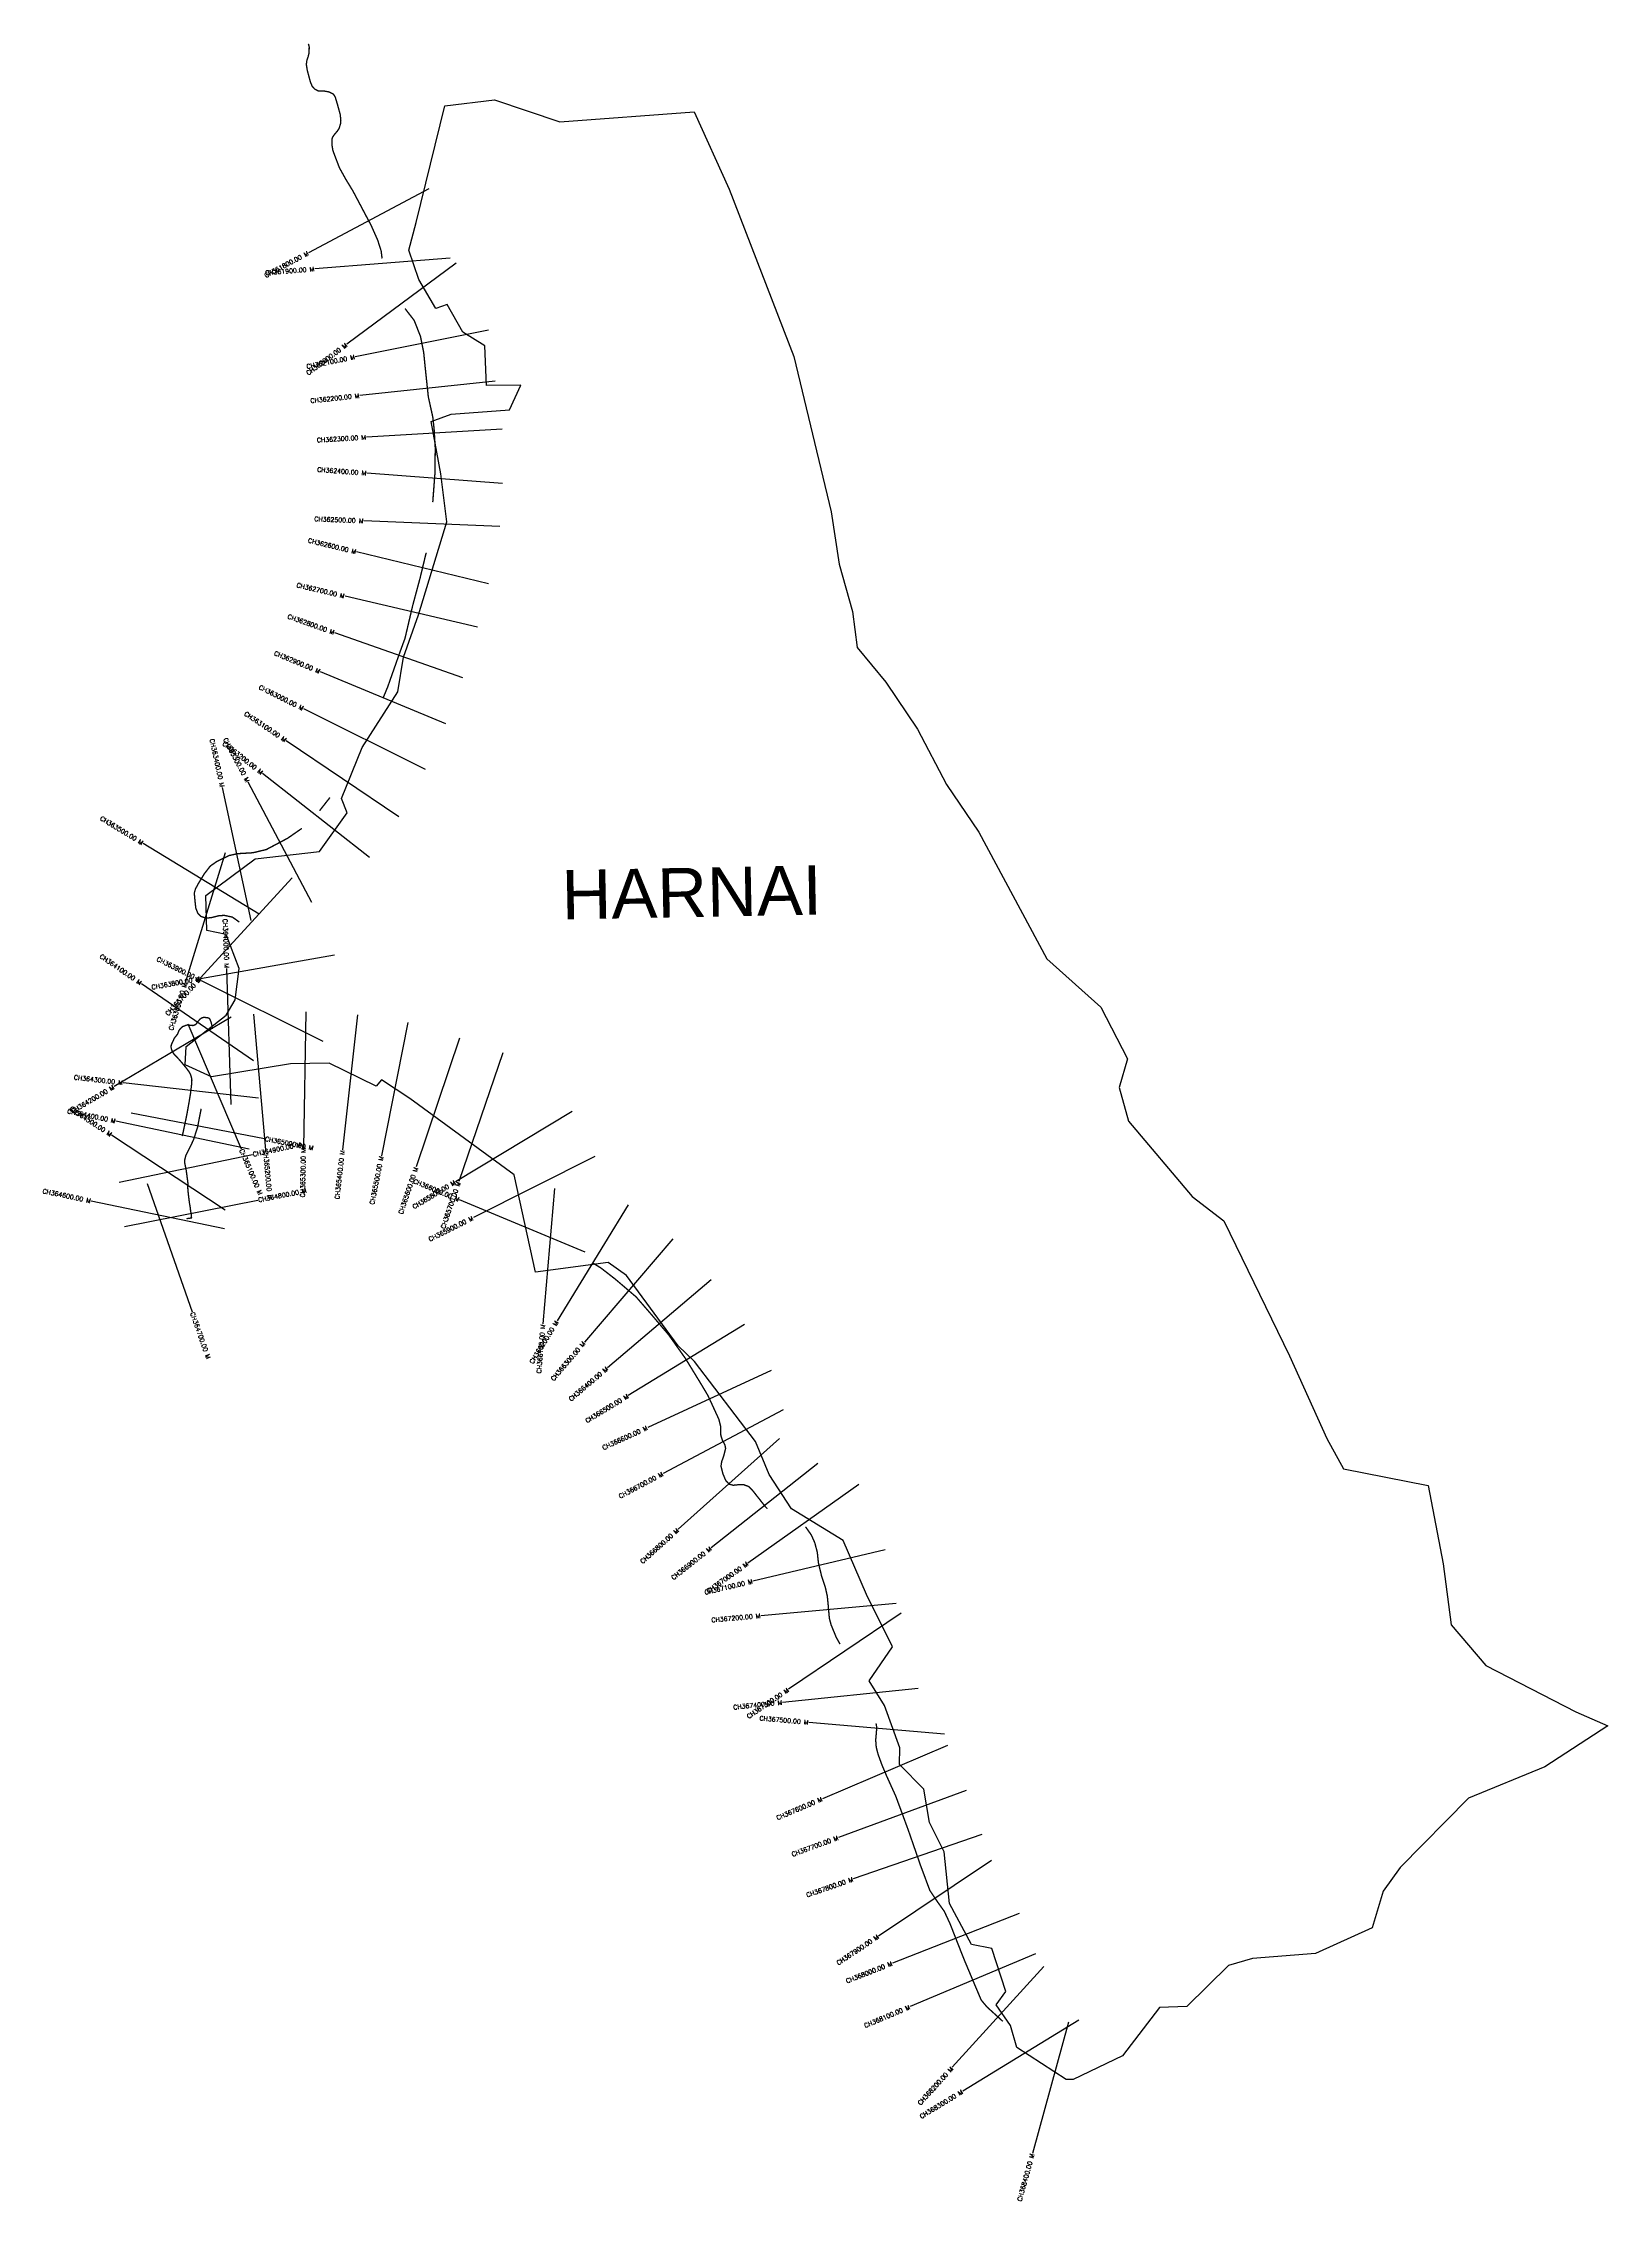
# Model space of a CAD drawing. Header units: metres. Extents: x 297192 to 300643, y 1967922 to 1972680.
import ezdxf
from ezdxf.enums import TextEntityAlignment as Align

# ---------------------------------------------------------------- set-up
doc = ezdxf.new("R2010")
doc.units = ezdxf.units.M
doc.header["$MEASUREMENT"] = 0
for name, color, linetype in [('ARTIFICIALLY PROTECTED', 4, 'Continuous'), ('CS', 134, 'Continuous'), ('CSMark', 6, 'Continuous'), ('VILLAGE BOUNDRY', 10, 'Continuous'), ('VILLAGE NAME', 250, 'Continuous')]:
    doc.layers.add(name, color=color, linetype=linetype)
doc.styles.get("Standard").update_dxf_attribs({"font": 'simplex.shx'})

msp = doc.modelspace()

# ---------------------------------------------------------------- linework, layer by layer
at = {"layer": 'ARTIFICIALLY PROTECTED', "flags": 128}
msp.add_lwpolyline([(297776.8, 1972678.4, 3, 3, 0), (297778.5, 1972671.9, 3, 3, 0), (297778.3, 1972658.8, 3, 3, 0), (297776.3, 1972650.3, 3, 3, 0), (297773.4, 1972642.1, 3, 3, 0), (297772.2, 1972632.7, 3, 3, 0), (297774.2, 1972620.3, 3, 3, 0), (297781.1, 1972594.3, 3, 3, 0), (297785.3, 1972584.4, 3, 3, 0), (297790.9, 1972578.4, 3, 3, 0), (297798.4, 1972574.5, 3, 3, 0), (297812.4, 1972574.1, 3, 3, 0), (297815.2, 1972573.6, 3, 3, 0), (297822.2, 1972572.3, 3, 3, 0), (297832.1, 1972567.3, 3, 3, 0), (297835.9, 1972561.1, 3, 3, 0), (297840.8, 1972544.8, 3, 3, 0), (297847, 1972522.2, 3, 3, 0), (297848.3, 1972509.3, 3, 3, 0), (297847.7, 1972502.7, 3, 3, 0), (297844.5, 1972491.9, 3, 3, 0), (297840.6, 1972486, 3, 3, 0), (297832.4, 1972476.2, 3, 3, 0), (297829.5, 1972471.3, 3, 3, 0), (297828.6, 1972467.2, 3, 3, 0), (297828.5, 1972456.8, 3, 3, 0), (297830.7, 1972443.2, 3, 3, 0), (297845, 1972405.3, 3, 3, 0), (297859.4, 1972379.4, 3, 3, 0), (297874.6, 1972354.5, 3, 3, 0), (297915.1, 1972278, 3, 3, 0), (297929.7, 1972245.1, 3, 3, 0), (297937.2, 1972221.5, 3, 3, 0), (297939.3, 1972205, 0, 0, 0)], format="xyseb", dxfattribs=at)
at = {"layer": 'ARTIFICIALLY PROTECTED', "const_width": 3, "flags": 128}
for points in [[(297990, 1972094.6), (297994.4, 1972088.7), (298010, 1972068.5), (298023.8, 1972033.6), (298031, 1971997.9), (298034.5, 1971963.2), (298041.2, 1971900), (298051.1, 1971855.2), (298054, 1971828.6), (298056.5, 1971787), (298055.8, 1971730.5), (298051.1, 1971669.1), (298051, 1971667.6)], [(298036.7, 1971556.2), (298034.9, 1971549.6), (298023.1, 1971500.4), (298006.7, 1971439.5), (297989.8, 1971367.4), (297979.2, 1971338.5), (297951.5, 1971259.9), (297942.1, 1971237.2)], [(297824.2, 1971016.4), (297823.7, 1971015.6), (297801.4, 1970987.2)], [(297762.3, 1970948.2), (297731, 1970926.5), (297683.8, 1970901.5), (297656.1, 1970894.9), (297654.5, 1970894.5), (297621.1, 1970892.5), (297602.1, 1970888.4), (297575.3, 1970875.6), (297560.2, 1970865), (297546.8, 1970847.5), (297534.2, 1970826.8), (297527.7, 1970814.8), (297525.1, 1970805.6), (297526.5, 1970789.5), (297528.5, 1970771.9), (297533.1, 1970760.6), (297539.6, 1970754), (297552.1, 1970750.2), (297563.5, 1970751.7), (297579.7, 1970755.6), (297591.1, 1970756.4), (297609, 1970752.6), (297621, 1970744.1), (297624.3, 1970741.4)], [(297565, 1970506), (297564.3, 1970511.7), (297562.3, 1970520), (297559.7, 1970527.2), (297558.1, 1970529.2), (297554.6, 1970530.7), (297548.3, 1970531.3), (297545.7, 1970531.6), (297541.4, 1970530.2), (297538.1, 1970527.8), (297532.7, 1970522), (297529.4, 1970517.1), (297526.5, 1970514.9), (297522.5, 1970513.5), (297517.4, 1970513.7), (297513.8, 1970514.4), (297511.2, 1970514.7), (297507.9, 1970514.2), (297499.7, 1970511.3), (297496.7, 1970508.9), (297491.8, 1970503.3), (297489.5, 1970497.9), (297488.3, 1970494.8), (297486.1, 1970491.8), (297483.7, 1970489.1), (297481.1, 1970485.5), (297479.2, 1970481.4), (297475.2, 1970472.7), (297474.1, 1970469.5), (297473.9, 1970465.8), (297474.4, 1970462.6), (297476.3, 1970457.2), (297480, 1970450.9), (297491.5, 1970438.7), (297498.8, 1970430.2), (297507.1, 1970420.2), (297514.5, 1970410.1), (297517, 1970404.6), (297518.7, 1970399.6), (297519.7, 1970393.3), (297519.3, 1970385.5), (297517.1, 1970366), (297513.8, 1970345.7), (297508.3, 1970315.2), (297498.8, 1970270.3), (297498.6, 1970269.8)], [(297507.9, 1970087.5), (297512.2, 1970088.2), (297518.7, 1970089), (297519, 1970089.4), (297518.2, 1970098.2), (297516.8, 1970105.7), (297516.5, 1970109.5), (297515.8, 1970113.8), (297514.2, 1970123.3), (297511.2, 1970148.1), (297510.7, 1970155.9), (297511.1, 1970165.4), (297509.3, 1970179.1), (297507.2, 1970194.7), (297504.2, 1970209.1), (297504.1, 1970217.2), (297506.4, 1970226.9), (297514.1, 1970242), (297523.3, 1970261.2), (297532.3, 1970289.3), (297539.1, 1970324.2), (297540.2, 1970329.9)], [(298404.4, 1969989.5), (298421.7, 1969978.9), (298453.3, 1969954.4), (298499.6, 1969914.9), (298536, 1969872.9), (298571.5, 1969831.1), (298608.5, 1969778.9), (298644.7, 1969719.7), (298658.3, 1969696.7), (298682.1, 1969644.9), (298685.8, 1969629.9), (298685.7, 1969621.1), (298686.4, 1969609.4), (298689.9, 1969598.8), (298695.5, 1969588.2), (298696.9, 1969581), (298692.7, 1969564.1), (298688.2, 1969551.7), (298686.7, 1969541.8), (298690.8, 1969525.3), (298696.9, 1969510.6), (298704.5, 1969502.1), (298713.8, 1969499.6), (298725.8, 1969500.9), (298736.6, 1969500.9), (298747.4, 1969497), (298754.9, 1969490), (298784.8, 1969452.1), (298789, 1969447.9)], [(298873.1, 1969408.1), (298875.7, 1969404.4), (298885.7, 1969390.3), (298893.4, 1969373.3), (298899, 1969352.3), (298901.6, 1969328.3), (298908.4, 1969300), (298916.5, 1969275.8), (298921.1, 1969255.2), (298923.1, 1969235.3), (298925.7, 1969206), (298929.6, 1969191.6), (298940.9, 1969164.1), (298949.2, 1969149.3)], [(299028.2, 1968974.3), (299028.8, 1968973.5), (299030.3, 1968965.1), (299027.9, 1968937.7), (299029.1, 1968921.9), (299033.3, 1968905.8), (299041.8, 1968882.6), (299052.2, 1968858), (299071.8, 1968814.8), (299079.8, 1968793.3), (299099.9, 1968738.7), (299122.2, 1968674.5), (299126.6, 1968661.7), (299147.3, 1968606.1), (299162.7, 1968583.1), (299179.2, 1968559.9), (299191.8, 1968532.8), (299222.3, 1968455.2), (299249, 1968391.6), (299260.7, 1968364.2), (299273.1, 1968349.3), (299300.7, 1968324.3), (299308.2, 1968317.3)]]:
    msp.add_lwpolyline(points, dxfattribs=at)
at = {"layer": 'CS'}
for p, q in [((298042.3, 1972358.3), (297777.3, 1972217.7)), ((298089.7, 1972205.5), (297790.7, 1972182)), ((298102.5, 1972194.7), (297861.5, 1972016)), ((298174.1, 1972047.3), (297880, 1971988.1)), ((298188.4, 1971934.5), (297890.1, 1971902.6)), ((298204.2, 1971828.9), (297904.8, 1971810.9)), ((298204.5, 1971708.6), (297905.4, 1971731.4)), ((298199, 1971614.1), (297899.2, 1971626.3)), ((298174.3, 1971487.6), (297882.6, 1971557.9)), ((298149.5, 1971391.7), (297857.5, 1971460.1)), ((298117.6, 1971280), (297834.7, 1971379.8)), ((298080.2, 1971178.6), (297803.1, 1971293.6)), ((298035, 1971078), (297766.4, 1971211.8)), ((297976.5, 1970974), (297727.6, 1971141.5)), ((297784.1, 1970784.9), (297644, 1971050.2)), ((297911.4, 1970884.3), (297675.3, 1971069.5)), ((297650.7, 1970745.4), (297587.2, 1971038.6)), ((297668.4, 1970758.7), (297412.2, 1970914.8)), ((297592.9, 1970894.6), (297505.1, 1970607.7)), ((297740.8, 1970839), (297537.9, 1970617.9)), ((297834.2, 1970668.7), (297538.7, 1970616.8)), ((297606.4, 1970339.6), (297596.7, 1970639.5)), ((297655.5, 1970435.8), (297408.3, 1970605.7)), ((297809.3, 1970477.9), (297541, 1970612.1)), ((297606.3, 1970532), (297348.2, 1970379.1)), ((297655.4, 1970538.5), (297682.2, 1970239.7)), ((297771.2, 1970544), (297765.8, 1970244)), ((297884.7, 1970537.4), (297851.8, 1970239.3)), ((297996.1, 1970520.4), (297937.9, 1970226.1)), ((297510.8, 1970517.5), (297628.4, 1970241.5)), ((298110.3, 1970485.9), (298014.6, 1970201.6)), ((298205.7, 1970453.4), (298108.6, 1970169.6)), ((297666.6, 1970353), (297368.5, 1970387)), ((297646, 1970241), (297352.3, 1970302.5)), ((297385.7, 1970321.2), (297680.2, 1970264)), ((298358.3, 1970323.8), (298101.2, 1970169.1)), ((297593.2, 1970106.5), (297342.7, 1970271.6)), ((297359.5, 1970167.9), (297653.2, 1970229.1)), ((298408.8, 1970224.4), (298140.5, 1970090.1)), ((297420.8, 1970164.9), (297520.3, 1969881.9)), ((298319.3, 1970154.4), (298294.1, 1969855.4)), ((297591.5, 1970064.8), (297297.8, 1970126.4)), ((297370.8, 1970070.4), (297665.2, 1970128.4)), ((298386.9, 1970013.5), (298110, 1970128.9)), ((298482.1, 1970117.9), (298325.2, 1969862.1)), ((298580.3, 1970043.2), (298385.4, 1969815.2)), ((298664.7, 1969953), (298436.2, 1969758.6)), ((298738.4, 1969854.1), (298482.3, 1969697.7)), ((298797.7, 1969752.6), (298525.1, 1969627.3)), ((298824, 1969666.1), (298558.9, 1969525.7)), ((298815.5, 1969603), (298592.2, 1969402.6)), ((298900.4, 1969547.8), (298664.9, 1969362)), ((298991, 1969501.1), (298746, 1969328.1)), ((299048.9, 1969357.4), (298757, 1969288.2)), ((299073.4, 1969238.7), (298774.6, 1969212)), ((299084.2, 1969217.8), (298835.7, 1969049.7)), ((299121.2, 1969051.3), (298822.7, 1969020.9)), ((299179.6, 1968950.6), (298880.7, 1968976.6)), ((299186.4, 1968925.8), (298910.3, 1968808.4)), ((299227.4, 1968826.6), (298945.9, 1968723)), ((299261.8, 1968729.8), (298978.4, 1968631.4)), ((299283.6, 1968672.2), (299034.1, 1968505.6)), ((299344.1, 1968555.3), (299064.8, 1968445.8)), ((299380.4, 1968466), (299103.9, 1968349.8)), ((299398.5, 1968438.1), (299196.8, 1968216)), ((299475.6, 1968320.1), (299219.7, 1968163.6)), ((299453.3, 1968315.4), (299373.7, 1968026.1))]:
    msp.add_line(p, q, dxfattribs=at)
at = {"layer": 'VILLAGE BOUNDRY', "color": 3, "flags": 128}
for points in [[(298331, 1972506.4), (298627.5, 1972528.3), (298704.4, 1972357.7), (298847.3, 1971988.9), (298929.5, 1971646.2), (298947.4, 1971531.2), (298976.4, 1971426.6), (298987.3, 1971347.1), (299050.5, 1971270.6), (299120.3, 1971166.9), (299184, 1971045.1), (299255.7, 1970939.6), (299405, 1970660.8), (299524.5, 1970554), (299583.3, 1970439.7), (299565.2, 1970377), (299585.7, 1970302.7), (299725.5, 1970136.1), (299795.4, 1970083), (299940.2, 1969785.1), (300023.1, 1969602.8), (300059.5, 1969536.1), (300246.1, 1969499.1), (300279.1, 1969326.5), (300297.2, 1969191.5), (300373.8, 1969102.3), (300572.2, 1968999.9), (300642.6, 1968968.9), (300503.9, 1968878.5), (300335.6, 1968809.8), (300184.4, 1968656.4), (300146.8, 1968604.8), (300122.9, 1968523.5), (299997.8, 1968467.3), (299859, 1968455.7), (299805.9, 1968440.3), (299713.9, 1968349.8), (299653.5, 1968347.7), (299572.2, 1968241.4), (299463.3, 1968189.2), (299447.8, 1968188.8), (299339.2, 1968260), (299325, 1968308.4), (299293.3, 1968353.5), (299315, 1968383.1), (299284.2, 1968477.7), (299239, 1968487.2), (299190.4, 1968577.2), (299178.6, 1968691.4), (299146.5, 1968755.6), (299133.8, 1968829.5), (299080.4, 1968883.6), (299080.9, 1968920.3), (299047.2, 1969014.1), (299013.4, 1969068.2), (299065, 1969143.2), (299007.4, 1969258.7), (298955.8, 1969377.8), (298842.5, 1969447.4), (298792.9, 1969523.7), (298763, 1969596), (298628.2, 1969772.4), (298592.3, 1969807.3), (298478, 1969962), (298438.2, 1969990.7), (298277.3, 1969969.3), (298230.9, 1970184.2), (298000.4, 1970352.9), (297938.1, 1970393.9), (297926.4, 1970379.7), (297822.6, 1970430.7), (297737.4, 1970429), (297563.1, 1970400.6), (297505.1, 1970427.1), (297507.2, 1970467.3), (297595.3, 1970536.6), (297615.5, 1970570.1), (297623.8, 1970639), (297595.6, 1970714.3), (297552.7, 1970722.9), (297550.3, 1970799.9), (297659.7, 1970881.4), (297800.9, 1970897.3), (297862.2, 1970982.3), (297849.4, 1971013.9), (297895.6, 1971126.8), (297973.8, 1971249.7), (297986.8, 1971325.5), (298019.5, 1971419.3), (298081.8, 1971624), (298069.1, 1971729.9), (298047.4, 1971845.2), (298091.5, 1971861.6), (298220.1, 1971871.6), (298245.1, 1971925.9), (298169.9, 1971924.7), (298165.5, 1972012.4), (298117, 1972042.8), (298082.9, 1972103.7), (298057.6, 1972094.6), (298020.2, 1972158.4), (297998.5, 1972223.6), (298014.1, 1972284.6), (298077.7, 1972541.6), (298187.3, 1972554.8)], [(298187.3, 1972554.8), (298331, 1972506.4)]]:
    msp.add_lwpolyline(points, dxfattribs=at)

# ---------------------------------------------------------------- texts
at = {"layer": 'CSMark'}
for s, rotation, p in [('CH361800.00 M', 27.9289, (297776.4, 1972217.3)), ('CH361900.00 M', 4.5023, (297789.7, 1972181.9)), ('CH362000.00 M', 36.5415, (297860.7, 1972015.4)), ('CH362100.00 M', 11.3866, (297879, 1971987.9)), ('CH362200.00 M', 6.0933, (297889.1, 1971902.5)), ('CH362300.00 M', 3.4549, (297903.8, 1971810.8)), ('CH362400.00 M', 355.6463, (297904.4, 1971731.5)), ('CH362500.00 M', 357.6617, (297898.2, 1971626.3)), ('CH362600.00 M', 346.449, (297881.7, 1971558.1)), ('CH362700.00 M', 346.8097, (297856.5, 1971460.4)), ('CH362800.00 M', 340.5857, (297833.7, 1971380.1)), ('CH362900.00 M', 337.4725, (297802.1, 1971293.9)), ('CH363000.00 M', 333.5149, (297765.5, 1971212.2)), ('CH363100.00 M', 326.0623, (297726.8, 1971142.1)), ('CH363400.00 M', 282.2358, (297586.9, 1971039.6)), ('CH363200.00 M', 321.8897, (297674.5, 1971070.1)), ('CH363300.00 M', 297.843, (297643.5, 1971051)), ('CH363500.00 M', 328.6558, (297411.3, 1970915.3)), ('CH364000.00 M', 271.8579, (297596.7, 1970640.5)), ('CH364100.00 M', 325.4877, (297407.4, 1970606.3)), ('CH363900.00 M', 333.4215, (297540.1, 1970612.6)), ('CH363800.00 M', 9.9654, (297537.8, 1970616.6)), ('CH363700.00 M', 47.4542, (297537.3, 1970617.2)), ('CH363600.00 M', 72.9804, (297504.8, 1970606.8)), ('CH364200.00 M', 30.6412, (297347.4, 1970378.6)), ('CH364300.00 M', 353.5048, (297367.5, 1970387.1)), ('CH364400.00 M', 348.1801, (297351.4, 1970302.7)), ('CH364500.00 M', 326.603, (297341.9, 1970272.1)), ('CH365300.00 M', 88.9726, (297765.8, 1970243)), ('CH365400.00 M', 83.7016, (297851.7, 1970238.3)), ('CH365500.00 M', 78.8146, (297937.7, 1970225.1)), ('CH365600.00 M', 71.4061, (298014.3, 1970200.6)), ('CH364600.00 M', 348.1549, (297296.9, 1970126.6)), ('CH365800.00 M', 31.0356, (298100.4, 1970168.6)), ('CH366000.00 M', 337.3695, (298109.1, 1970129.3)), ('CH365700.00 M', 71.1142, (298108.2, 1970168.6)), ('CH365900.00 M', 26.579, (298139.6, 1970089.7)), ('CH366200.00 M', 58.4717, (298324.7, 1969861.3)), ('CH366100.00 M', 85.1823, (298294, 1969854.4)), ('CH366300.00 M', 49.4876, (298384.7, 1969814.4)), ('CH366400.00 M', 40.3915, (298435.5, 1969758)), ('CH366500.00 M', 31.4058, (298481.5, 1969697.2)), ('CH366600.00 M', 24.6749, (298524.2, 1969626.9)), ('CH366700.00 M', 27.9108, (298558, 1969525.2)), ('CH366800.00 M', 41.9124, (298591.5, 1969402)), ('CH366900.00 M', 38.2821, (298664.1, 1969361.3)), ('CH367000.00 M', 35.2331, (298745.1, 1969327.5)), ('CH367100.00 M', 13.3334, (298756, 1969287.9)), ('CH367200.00 M', 5.1109, (298773.6, 1969211.9)), ('CH367300.00 M', 34.0725, (298834.9, 1969049.1)), ('CH367400.00 M', 5.8084, (298821.7, 1969020.8)), ('CH367500.00 M', 355.0423, (298879.7, 1968976.7)), ('CH367600.00 M', 23.0434, (298909.4, 1968808)), ('CH367700.00 M', 20.2134, (298944.9, 1968722.6)), ('CH367800.00 M', 19.1507, (298977.5, 1968631)), ('CH367900.00 M', 33.7217, (299033.2, 1968505.1)), ('CH368000.00 M', 21.4093, (299063.9, 1968445.4)), ('CH368100.00 M', 22.8016, (299103, 1968349.4)), ('CH368200.00 M', 47.7695, (299196.2, 1968215.2)), ('CH368300.00 M', 31.4447, (299218.8, 1968163)), ('CH368400.00 M', 74.6136, (299373.4, 1968025.2))]:
    msp.add_text(s, height=10, rotation=rotation, dxfattribs=at).set_placement(p, align=Align.MIDDLE_RIGHT)
for s, rotation, p in [('CH365100.00 M', 293.0789, (297628.8, 1970240.6)), ('CH364900.00 M', 11.7577, (297654.2, 1970229.3)), ('CH365200.00 M', 275.1319, (297682.3, 1970238.7)), ('CH365000.00 M', 348.9959, (297681.2, 1970263.8)), ('CH364800.00 M', 11.1464, (297666.2, 1970128.6)), ('CH364700.00 M', 289.3602, (297520.6, 1969881))]:
    msp.add_text(s, height=10, rotation=rotation, dxfattribs=at).set_placement(p, align=Align.MIDDLE_LEFT)
at = {"layer": 'VILLAGE NAME', "insert": (298334.1, 1970855.9), "char_height": 108.748, "attachment_point": 1, "rotation": 1.1028}
msp.add_mtext_dynamic_manual_height_columns('{\\fArial|b0|i0|c0|p34;HARNAI}', width=1571.314, gutter_width=543.7, heights=[0], dxfattribs=at)

doc.saveas('drawing.dxf')
